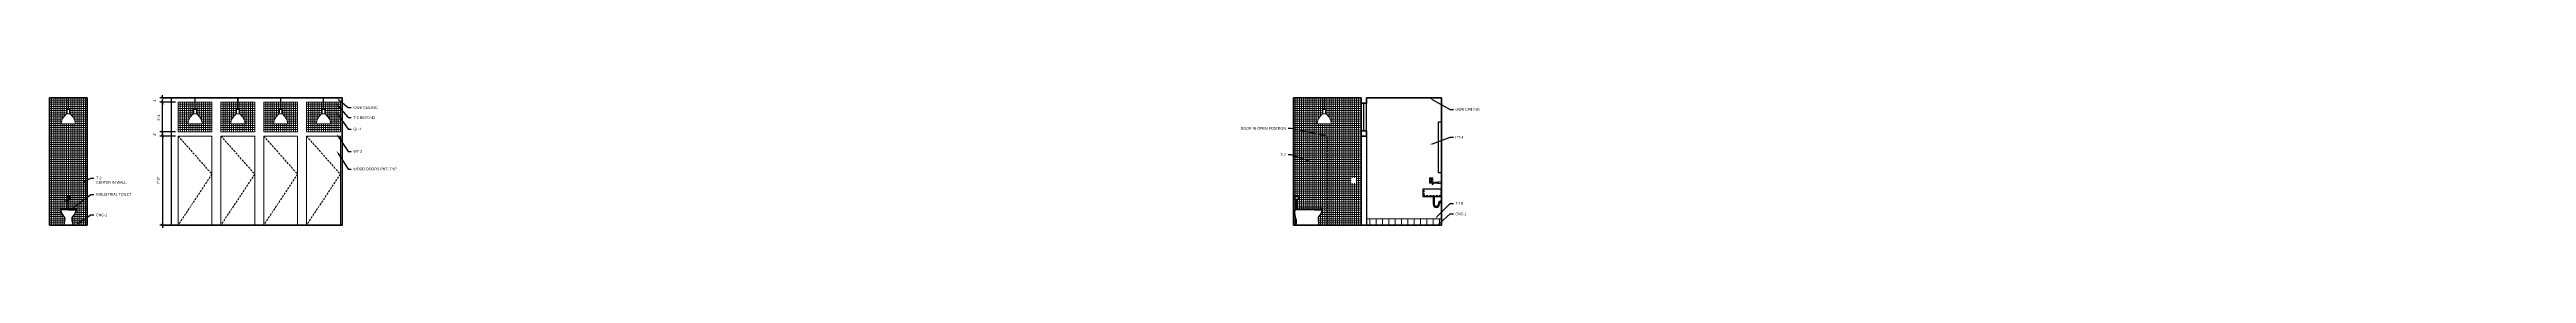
# Model space of a CAD drawing. Header units: inches. Extents: x -3027 to 6920, y -6604 to 320.
# Drawn here: x 2462 to 4806, y -2402 to -2278 of the extents above; entities that cross this region are included whole.
import ezdxf
from ezdxf import colors
from ezdxf.entities.mleader import LeaderData, LeaderLine
from ezdxf.math import Vec2, Vec3
from ezdxf.xclip import XClip

# ---------------------------------------------------------------- set-up
doc = ezdxf.new("R2010")
doc.units = ezdxf.units.IN
doc.header["$LTSCALE"] = 4
doc.header["$MEASUREMENT"] = 0
doc.header["$XCLIPFRAME"] = 0
doc.header["$PDMODE"] = 35
doc.header["$PDSIZE"] = -5
doc.linetypes.add('DASHED', pattern=[0.75, 0.5, -0.25])
doc.layers.get('0').update_dxf_attribs({"linetype": 'CONTINUOUS'})
doc.layers.get('Defpoints').update_dxf_attribs({"linetype": 'CONTINUOUS'})
for name, color, linetype, lineweight in [('A-ELEV-2', 5, 'CONTINUOUS', 25), ('A-ELEV-3', 8, 'CONTINUOUS', 15), ('A-ELEV-4', 9, 'CONTINUOUS', 9), ('A-ELEV-BYND', 9, 'DASHED', 9), ('A-ELEV-CUT', 3, 'CONTINUOUS', 50), ('A-NOTE-DIM', 8, 'CONTINUOUS', 15), ('A-NOTE-REF', 8, 'CONTINUOUS', 15), ('A-SHBD', 5, 'CONTINUOUS', 25)]:
    doc.layers.add(name, color=color, linetype=linetype, lineweight=lineweight)
doc.styles.add('ANNOT-SM', font='swisse.ttf', dxfattribs={"width": 0.9, "height": 0.078125})
doc.dimstyles.new('DIM-ANNOT', dxfattribs={"dimtxt": 0.078125, "dimasz": 0.078125, "dimexe": 0.078125, "dimexo": 0.078125, "dimgap": 0.078125, "dimtad": 1, "dimzin": 11, "dimdsep": 46, "dimlunit": 4, "dimtxsty": 'ANNOT-SM', "dimblk1": 'ARCHTICK', "dimblk2": 'ARCHTICK', "dimsah": 1, "dimcen": 0, "dimdle": 0.078125, "dimclrd": 8, "dimclre": 8, "dimclrt": 8, "dimadec": 0, "dimazin": 0, "dimtfac": 4, "dimtofl": 0, "dimtmove": 2, "dimatfit": 3, "dimfxl": 1, "dimfrac": 2, "dimtzin": 0, "dimarcsym": 0})

# ---------------------------------------------------------------- blocks, each defined once
blk = doc.blocks.new('E15-FAUC-ATRIO-S')
at = {"layer": 'A-ELEV-3', "ltscale": 0.5}
blk.add_line((-8.7, -2.2), (-7.9, -2.6), dxfattribs=at)
blk.add_lwpolyline([(-3.9, -0.9), (-6.8, -0.9, 0.318439), (-8.7, -2.2), (-9, -2.8), (-8.2, -3.2), (-7.9, -2.5, -0.307214), (-6.8, -1.8), (-3.9, -1.8)], format="xyb", dxfattribs=at)
for points in [[(-3.9, -1.1), (-3.9, -0.8), (-2.9, -0.8)], [(-3.9, -1.6), (-3.9, -1.9), (-2.9, -1.9)], [(-2.8, -0.7), (-2.9, -0.7), (-2.9, -1.9), (-2.8, -1.9)], [(-0.4, -2.1), (-2.8, -2.1), (-2.8, -0.6), (-0.4, -0.6)], [(-0.2, -0.5), (-0.4, -0.5), (-0.4, -2.2), (-0.2, -2.2)]]:
    blk.add_lwpolyline(points, dxfattribs=at)
blk.add_lwpolyline([(0, -0.2), (0, -2.4), (-0.2, -2.4), (-0.2, -0.2)], close=True, dxfattribs=at)
blk.add_circle((-3.9, -1.3), 0.25, dxfattribs=at)
blk = doc.blocks.new('WESCO PENDANT')
at = {"layer": 'A-ELEV-3'}
for p, q in [((1.2, -38.4), (-1.2, -38.4)), ((-0.2, -34.4), (-0.2, -23.5)), ((0.2, -34.4), (0.2, -23.5))]:
    blk.add_line(p, q, dxfattribs=at)
for points in [[(6.8, -48), (-6.8, -48, -0.216802), (-1.2, -38.4, -0.306768)], [(-6.8, -48), (6.8, -48, 0.216802), (1.2, -38.4, 0.306768)]]:
    blk.add_lwpolyline(points, format="xyb", dxfattribs=at)
for points in [[(-1.2, -38.4), (-1.2, -34.4), (-0.2, -34.4)], [(1.2, -38.4), (1.2, -34.4), (-0.2, -34.4)]]:
    blk.add_lwpolyline(points, dxfattribs=at)
blk = doc.blocks.new('_ARCHTICK')
at = {"color": 0, "linetype": 'ByBlock', "const_width": 0.15}
blk.add_lwpolyline([(-0.5, -0.5), (0.5, 0.5)], dxfattribs=at)
blk = doc.blocks.new('*D91')
at = {"layer": 'A-NOTE-DIM', "color": 8, "lineweight": -2, "transparency": 16777216}
for p, q in [((2581.2, -2284), (2566.4, -2284)), ((2568.9, -2314.5), (2568.9, -2281.5)), ((2581.2, -2312), (2566.4, -2312))]:
    blk.add_line(p, q, dxfattribs=at)
at = {"layer": 'Defpoints', "color": 0, "transparency": 16777216}
for p in [(2568.9, -2284), (2583.7, -2284), (2583.7, -2312)]:
    blk.add_point(p, dxfattribs=at)
at = {"layer": 'A-NOTE-DIM', "color": 8, "lineweight": -2, "transparency": 16777216, "xscale": 2.5, "yscale": 2.5, "zscale": 2.5}
for p, rotation in [((2568.9, -2284), 90), ((2568.9, -2312), 270)]:
    blk.add_blockref('_ARCHTICK', p, dxfattribs=dict(at, rotation=rotation))
at = {"layer": 'A-NOTE-DIM', "color": 8, "transparency": 16777216, "insert": (2565.2, -2298), "char_height": 2.5, "attachment_point": 5, "rotation": 90, "style": 'ANNOT-SM'}
blk.add_mtext('2\'-4" ', dxfattribs=at)
blk = doc.blocks.new('*D92')
at = {"layer": 'A-NOTE-DIM', "color": 8, "lineweight": -2, "transparency": 16777216}
for p, q in [((2581.2, -2316), (2566.4, -2316)), ((2568.9, -2313.5), (2568.9, -2402.5)), ((2581.2, -2400), (2566.4, -2400))]:
    blk.add_line(p, q, dxfattribs=at)
at = {"layer": 'Defpoints', "color": 0, "transparency": 16777216}
for p in [(2583.7, -2316), (2568.9, -2400), (2583.7, -2400)]:
    blk.add_point(p, dxfattribs=at)
at = {"layer": 'A-NOTE-DIM', "color": 8, "lineweight": -2, "transparency": 16777216, "xscale": 2.5, "yscale": 2.5, "zscale": 2.5}
for p, rotation in [((2568.9, -2316), 90), ((2568.9, -2400), 270)]:
    blk.add_blockref('_ARCHTICK', p, dxfattribs=dict(at, rotation=rotation))
at = {"layer": 'A-NOTE-DIM', "color": 8, "transparency": 16777216, "insert": (2565.1, -2358), "char_height": 2.5, "attachment_point": 5, "rotation": 90, "style": 'ANNOT-SM'}
blk.add_mtext('7\'-0" ', dxfattribs=at)
blk = doc.blocks.new('*D93')
at = {"layer": 'A-NOTE-DIM', "color": 8, "lineweight": -2, "transparency": 16777216}
for p, q in [((2581.2, -2312), (2566.4, -2312)), ((2581.2, -2316), (2566.4, -2316)), ((2568.9, -2312), (2568.9, -2309.5)), ((2568.9, -2316), (2568.9, -2318.5))]:
    blk.add_line(p, q, dxfattribs=at)
at = {"layer": 'Defpoints', "color": 0, "transparency": 16777216}
for p in [(2568.9, -2316), (2583.7, -2312), (2583.7, -2316)]:
    blk.add_point(p, dxfattribs=at)
at = {"layer": 'A-NOTE-DIM', "color": 8, "lineweight": -2, "transparency": 16777216, "xscale": 2.5, "yscale": 2.5, "zscale": 2.5}
for p, rotation in [((2568.9, -2312), 270), ((2568.9, -2316), 90)]:
    blk.add_blockref('_ARCHTICK', p, dxfattribs=dict(at, rotation=rotation))
at = {"layer": 'A-NOTE-DIM', "color": 8, "transparency": 16777216, "insert": (2561.4, -2314), "char_height": 2.5, "attachment_point": 5, "rotation": 90, "style": 'ANNOT-SM'}
blk.add_mtext('4" ', dxfattribs=at)
blk = doc.blocks.new('*D94')
at = {"layer": 'A-NOTE-DIM', "color": 8, "lineweight": -2, "transparency": 16777216}
for p, q in [((2581.2, -2280), (2566.4, -2280)), ((2581.2, -2284), (2566.4, -2284)), ((2568.9, -2280), (2568.9, -2277.5)), ((2568.9, -2284), (2568.9, -2286.5))]:
    blk.add_line(p, q, dxfattribs=at)
at = {"layer": 'Defpoints', "color": 0, "transparency": 16777216}
for p in [(2568.9, -2280), (2583.7, -2280), (2583.7, -2284)]:
    blk.add_point(p, dxfattribs=at)
at = {"layer": 'A-NOTE-DIM', "color": 8, "lineweight": -2, "transparency": 16777216, "xscale": 2.5, "yscale": 2.5, "zscale": 2.5}
for p, rotation in [((2568.9, -2280), 270), ((2568.9, -2284), 90)]:
    blk.add_blockref('_ARCHTICK', p, dxfattribs=dict(at, rotation=rotation))
at = {"layer": 'A-NOTE-DIM', "color": 8, "transparency": 16777216, "insert": (2561.4, -2282), "char_height": 2.5, "attachment_point": 5, "rotation": 90, "style": 'ANNOT-SM'}
blk.add_mtext('4" ', dxfattribs=at)
blk = doc.blocks.new('indust toilet')
at = {"layer": 'A-ELEV-2'}
blk.add_line((4.3, 0), (-4.3, 0), dxfattribs=at)
for points in [[(-0.4, 27), (-1.4, 27), (-1.4, 24), (1.6, 24), (1.6, 27), (-0.4, 27)], [(-0.4, 24), (-0.4, 15.9)], [(0.6, 15.9), (0.6, 24)], [(0, 14.4), (-7.2, 14.4)], [(-0.4, 22.7), (-3.4, 22.7), (-3.4, 22.2), (-0.4, 22.2)], [(0, 14.4), (7.2, 14.4)]]:
    blk.add_lwpolyline(points, dxfattribs=at)
for points in [[(-7.5, 14, 0.119627), (-4, 8, -0.096953), (-3.5, 7.1, -0.078535), (-3.5, 4.3), (-4.3, 0)], [(7.5, 14, -0.119627), (4, 8, 0.096953), (3.5, 7.1, 0.078535), (3.5, 4.3), (4.3, 0)]]:
    blk.add_lwpolyline(points, format="xyb", dxfattribs=at)
blk.add_lwpolyline([(7, 14.7), (-6.8, 14.7, -0.414214), (-7.1, 14.9), (-7.1, 15.6, -0.414214), (-6.8, 15.9), (7, 15.9, -0.414214), (7.2, 15.6), (7.2, 14.9, -0.414214)], format="xyb", close=True, dxfattribs=at)
for centre, start, end in [((-7.2, 14.1), 96.1144, 198.68), ((7.2, 14.1), 341.32, 83.8856)]:
    blk.add_arc(centre, 0.35, start, end, dxfattribs=at)
blk = doc.blocks.new('industrial toilet side')
at = {"layer": 'A-ELEV-2'}
blk.add_line((0, 0), (-22.3, 0), dxfattribs=at)
for points in [[(-1.7, 27), (-2.7, 27), (-2.7, 24), (0.3, 24), (0.3, 27), (-1.7, 27)], [(-1.7, 24), (-1.7, 14.4)], [(-0.7, 14.4), (-0.7, 24)], [(-18, 14.4), (-25.2, 14.4)], [(-18, 14.4), (0.3, 14.4)]]:
    blk.add_lwpolyline(points, dxfattribs=at)
for points in [[(-25.5, 14, 0.119627), (-22, 8, -0.096953), (-21.5, 7.1, -0.078535), (-21.6, 4.3), (-22.3, 0)], [(0.6, 14, -0.097762), (-0.4, 5.5, 0.096953), (-0.8, 4.7, 0.078535), (-0.8, 1.8), (0, 0)]]:
    blk.add_lwpolyline(points, format="xyb", dxfattribs=at)
blk.add_lwpolyline([(-3.9, 14.7), (-24.8, 14.7, -0.414214), (-25.1, 14.9), (-25.1, 15.6, -0.414214), (-24.8, 15.9), (-3.9, 15.9, -0.414214), (-3.7, 15.6), (-3.7, 14.9, -0.414214)], format="xyb", close=True, dxfattribs=at)
for centre, start, end in [((-25.2, 14.1), 96.1144, 198.68), ((0.2, 14.1), 341.32, 83.8856)]:
    blk.add_arc(centre, 0.35, start, end, dxfattribs=at)
blk = doc.blocks.new('E16-DUPLEX')
at = {"layer": 'A-ELEV-3'}
for p, q in [((-0.2, 1), (-0.2, 1.4)), ((0.1, 0.6), (-0.1, 0.6)), ((0.2, 1), (0.2, 1.4)), ((-0.2, -1), (-0.2, -0.6)), ((0.1, -1.4), (-0.1, -1.4)), ((0.2, -1), (0.2, -0.6))]:
    blk.add_line(p, q, dxfattribs=at)
blk.add_lwpolyline([(-1.5, -2.5), (-1.5, 2.5), (1.5, 2.5), (1.5, -2.5)], close=True, dxfattribs=at)
for points in [[(-0.5, 0.5), (0.5, 0.5, 0.381966), (0.5, 1.5), (-0.5, 1.5, 0.381966)], [(-0.5, -1.5), (0.5, -1.5, 0.381966), (0.5, -0.5), (-0.5, -0.5, 0.381966)]]:
    blk.add_lwpolyline(points, format="xyb", close=True, dxfattribs=at)
blk.add_circle((0, 0), 0.125, dxfattribs=at)
for centre in [(0, 0.7), (0, -1.3)]:
    blk.add_arc(centre, 0.0859, 313.8809, 226.1191, dxfattribs=at)

msp = doc.modelspace()

# ---------------------------------------------------------------- hatches: boundary and pattern name
at = {"layer": 'A-ELEV-4'}
h = msp.add_hatch(dxfattribs=at)
h.set_pattern_fill('ANSI37', color=256, scale=16, angle=45)
h.paths.add_polyline_path([(2472.92065, -2304.5, -0.2168016054), (2478.55408, -2294.87504), (2478.55408, -2290.87504), (2479.4998, -2290.87504), (2479.4998, -2280), (2461.9998, -2280), (2461.9998, -2400), (2475.41909, -2400), (2476.20832, -2395.72303, 0.0785350409), (2476.2262, -2392.8814, 0.0969532879), (2475.76312, -2391.99532, -0.1192568453), (2472.23584, -2386.0213, -0.480008252), (2472.52982, -2385.56166), (2479.7498, -2385.56166), (2486.8953, -2385.56166, -0.5474522687), (2487.26376, -2386.0213, -0.1192568453), (2483.73648, -2391.99532, 0.0969532879), (2483.2734, -2392.8814, 0.0785350409), (2483.29128, -2395.72303), (2484.08051, -2400), (2497.4998, -2400), (2497.4998, -2280), (2479.9998, -2280), (2479.9998, -2290.87504), (2480.94552, -2290.87504), (2480.94552, -2294.87504, -0.2168016054), (2486.57895, -2304.5)])
h = msp.add_hatch(dxfattribs=at)
h.set_pattern_fill('ANSI37', color=40, scale=16, angle=45)
h.set_pattern_definition([(90, (2479.7498, -2337.9375), (-2, 4e-16), []), (180, (2479.7498, -2337.9375), (-4e-16, -2), [])])
h.paths.add_polyline_path([(2598.55408, -2290.87504), (2600.94552, -2290.87504), (2600.94552, -2294.87504), (2598.55408, -2294.87504)], flags=16)
edge = h.paths.add_edge_path(flags=16)
edge.add_arc((2606.3145, -2305.87825), 13.46457, 125.19483264, 174.12486151)
edge.add_line((2592.92065, -2304.5), (2606.57895, -2304.5))
edge.add_arc((2593.1851, -2305.87825), 13.46457, 5.87513849, 54.80516736)
edge.add_line((2600.94552, -2294.87504), (2598.55408, -2294.87504))
h.paths.add_polyline_path([(2599.4998, -2284), (2583.7498, -2284), (2583.7498, -2312), (2615.7498, -2312), (2615.7498, -2284), (2599.9998, -2284), (2599.9998, -2290.87504), (2599.4998, -2290.87504)])
h = msp.add_hatch(dxfattribs=at)
h.set_pattern_fill('ANSI37', color=40, scale=16, angle=45)
h.set_pattern_definition([(90, (2520.2498, -2337.9375), (-2, 4e-16), []), (180, (2520.2498, -2337.9375), (-4e-16, -2), [])])
h.paths.add_polyline_path([(2639.05408, -2290.87504), (2641.44552, -2290.87504), (2641.44552, -2294.87504), (2639.05408, -2294.87504)], flags=16)
edge = h.paths.add_edge_path(flags=16)
edge.add_arc((2646.8145, -2305.87825), 13.46457, 125.19483264, 174.12486151)
edge.add_line((2633.42065, -2304.5), (2647.07895, -2304.5))
edge.add_arc((2633.6851, -2305.87825), 13.46457, 5.87513849, 54.80516736)
edge.add_line((2641.44552, -2294.87504), (2639.05408, -2294.87504))
h.paths.add_polyline_path([(2639.9998, -2284), (2624.2498, -2284), (2624.2498, -2312), (2656.2498, -2312), (2656.2498, -2284), (2640.4998, -2284), (2640.4998, -2290.87504), (2639.9998, -2290.87504)])
h = msp.add_hatch(dxfattribs=at)
h.set_pattern_fill('ANSI37', color=40, scale=16, angle=45)
h.set_pattern_definition([(90, (2560.7498, -2337.9375), (-2, 4e-16), []), (180, (2560.7498, -2337.9375), (-4e-16, -2), [])])
h.paths.add_polyline_path([(2679.55408, -2290.87504), (2681.94552, -2290.87504), (2681.94552, -2294.87504), (2679.55408, -2294.87504)], flags=16)
edge = h.paths.add_edge_path(flags=16)
edge.add_arc((2687.3145, -2305.87825), 13.46457, 125.19483264, 174.12486151)
edge.add_line((2673.92065, -2304.5), (2687.57895, -2304.5))
edge.add_arc((2674.1851, -2305.87825), 13.46457, 5.87513849, 54.80516736)
edge.add_line((2681.94552, -2294.87504), (2679.55408, -2294.87504))
h.paths.add_polyline_path([(2680.4998, -2284), (2664.7498, -2284), (2664.7498, -2312), (2696.7498, -2312), (2696.7498, -2284), (2680.9998, -2284), (2680.9998, -2290.87504), (2680.4998, -2290.87504)])
h = msp.add_hatch(dxfattribs=at)
h.set_pattern_fill('ANSI37', color=40, scale=16, angle=45)
h.set_pattern_definition([(90, (2601.2498, -2337.9375), (-2, 4e-16), []), (180, (2601.2498, -2337.9375), (-4e-16, -2), [])])
h.paths.add_polyline_path([(2720.05408, -2290.87504), (2722.44552, -2290.87504), (2722.44552, -2294.87504), (2720.05408, -2294.87504)], flags=16)
edge = h.paths.add_edge_path(flags=16)
edge.add_arc((2727.8145, -2305.87825), 13.46457, 125.19483264, 174.12486151)
edge.add_line((2714.42065, -2304.5), (2728.07895, -2304.5))
edge.add_arc((2714.6851, -2305.87825), 13.46457, 5.87513849, 54.80516736)
edge.add_line((2722.44552, -2294.87504), (2720.05408, -2294.87504))
h.paths.add_polyline_path([(2720.9998, -2284), (2705.2498, -2284), (2705.2498, -2312), (2737.2498, -2312), (2737.2498, -2284), (2721.4998, -2284), (2721.4998, -2290.87504), (2720.9998, -2290.87504)])
h = msp.add_hatch(dxfattribs=at)
h.set_pattern_fill('ANSI37', color=256, scale=16, angle=45)
h.set_pattern_definition([(90, (2606.9776, 0), (-2, 4e-16), []), (180, (2606.9776, 0), (-4e-16, -2), [])])
edge = h.paths.add_edge_path()
edge.add_line((3639.48879, -2280), (3668.23879, -2280))
edge.add_line((3668.23879, -2280), (3668.23879, -2290.87504))
edge.add_line((3668.23879, -2290.87504), (3667.29307, -2290.87504))
edge.add_line((3667.29307, -2290.87504), (3667.29307, -2294.87504))
edge.add_arc((3675.0535, -2305.87825), 13.46457, 485.19483264, 534.12486151)
edge.add_line((3661.65965, -2304.5), (3675.31794, -2304.5))
edge.add_arc((3661.92409, -2305.87825), 13.46457, 365.87513849, 414.80516736)
edge.add_line((3669.68451, -2294.87504), (3669.68451, -2290.87504))
edge.add_line((3669.68451, -2290.87504), (3668.73879, -2290.87504))
edge.add_line((3668.73879, -2290.87504), (3668.73879, -2280))
edge.add_line((3668.73879, -2280), (3703.48879, -2280))
edge.add_line((3703.48879, -2280), (3703.48879, -2400))
edge.add_line((3703.48879, -2400), (3662.83504, -2400))
edge.add_line((3662.83504, -2400), (3662.69167, -2395.72303))
edge.add_arc((3671.67268, -2394.24563), 9.10172, 171.37961235, 189.34164998, ccw=False)
edge.add_arc((3665.16865, -2393.62122), 2.60225, 501.33209499, 523.48291946, ccw=False)
edge.add_arc((3652.55518, -2381.71917), 14.7503, 315.83923788, 343.04241607)
edge.add_arc((3666.33293, -2385.90931), 0.34964, 341.32001817, 443.88557854)
edge.add_line((3666.37017, -2385.56166), (3642.84131, -2385.56166))
edge.add_line((3642.84131, -2385.56166), (3642.84131, -2376.01163))
edge.add_line((3642.84131, -2376.01163), (3643.84131, -2376.01163))
edge.add_line((3643.84131, -2376.01163), (3643.84131, -2373.01163))
edge.add_line((3643.84131, -2373.01163), (3640.84131, -2373.01163))
edge.add_line((3640.84131, -2373.01163), (3640.84131, -2376.01163))
edge.add_line((3640.84131, -2376.01163), (3641.84131, -2376.01163))
edge.add_line((3641.84131, -2376.01163), (3641.84131, -2385.56166))
edge.add_line((3641.84131, -2385.56166), (3640.94238, -2385.56166))
edge.add_arc((3640.90514, -2385.90931), 0.34964, 443.88557854, 555.15156053)
edge.add_arc((3662.47362, -2387.8334), 21.9825, 535.2176394, 557.55210441)
edge.add_arc((3639.48277, -2396.08863), 2.60225, 376.51708054, 398.66790501, ccw=False)
edge.add_arc((3633.58355, -2396.22598), 8.4398, 333.43776853, 365.96566701, ccw=False)
edge.add_line((3641.13252, -2400), (3639.48879, -2400))
edge.add_line((3639.48879, -2400), (3639.48879, -2280))
h.paths.add_polyline_path([(3698.88756, -2360.50172), (3698.88756, -2355.50172), (3693.95908, -2355.50172), (3693.95908, -2360.50172)], flags=16)
h = msp.add_hatch(dxfattribs=at)
h.set_pattern_fill('ANSI37', color=256, scale=48, angle=45)
h.set_pattern_definition([(90, (3639.489, -2400), (-6, 9e-16), []), (180, (3639.489, -2400), (-9e-16, -6), [])])
h.paths.add_polyline_path([(3779.4998, -2400), (3779.4998, -2394), (3708.48879, -2394), (3708.48879, -2400)])

# ---------------------------------------------------------------- linework, layer by layer
at = {"layer": 'A-ELEV-2'}
for p, q in [((2576.9998, -2280), (2576.9998, -2400)), ((3703.48879, -2285), (3703.48879, -2311)), ((3705.98879, -2311), (3705.98879, -2285)), ((3708.48879, -2311), (3708.48879, -2285)), ((3703.48879, -2316), (3703.48879, -2400)), ((3708.48879, -2316), (3708.48879, -2400))]:
    msp.add_line(p, q, dxfattribs=at)
for points in [[(3779.4998, -2350.5625), (3776.4998, -2350.5625), (3776.4998, -2302.5625), (3779.4998, -2302.5625)], [(3779.4998, -2366), (3761.7498, -2366), (3761.7498, -2373), (3779.4998, -2373)], [(3772.4998, -2373), (3772.4998, -2380.24963)]]:
    msp.add_lwpolyline(points, dxfattribs=at)
msp.add_lwpolyline([(3771.4998, -2373), (3771.4998, -2380.24963, 0.5592191288)], format="xyb", dxfattribs=at)
for centre, radius, start, end in [((3774.4998, -2380.24963), 3, 180, 0), ((3774.4998, -2380.24963), 2, 180, 0), ((3779.4998, -2380.24963), 3, 90, 180), ((3779.4998, -2380.24963), 2, 90, 180)]:
    msp.add_arc(centre, radius, start, end, dxfattribs=at)
at = {"layer": 'A-ELEV-3'}
for p, q in [((3642.07797, -2396.5), (3639.48879, -2396.5)), ((3779.4998, -2394), (3708.48879, -2394))]:
    msp.add_line(p, q, dxfattribs=at)
for points in [[(2615.7498, -2312), (2583.7498, -2312), (2583.7498, -2284), (2615.7498, -2284)], [(2656.2498, -2312), (2624.2498, -2312), (2624.2498, -2284), (2656.2498, -2284)], [(2696.7498, -2312), (2664.7498, -2312), (2664.7498, -2284), (2696.7498, -2284)], [(2737.2498, -2312), (2705.2498, -2312), (2705.2498, -2284), (2737.2498, -2284)]]:
    msp.add_lwpolyline(points, close=True, dxfattribs=at)
for points in [[(2583.7498, -2400), (2583.7498, -2316), (2615.7498, -2316), (2615.7498, -2400)], [(2624.2498, -2400), (2624.2498, -2316), (2656.2498, -2316), (2656.2498, -2400)], [(2664.7498, -2400), (2664.7498, -2316), (2696.7498, -2316), (2696.7498, -2400)], [(2705.2498, -2400), (2705.2498, -2316), (2737.2498, -2316), (2737.2498, -2400)]]:
    msp.add_lwpolyline(points, dxfattribs=at)
at = {"layer": 'A-ELEV-BYND'}
for points in [[(2583.7498, -2316), (2615.7498, -2352), (2583.7498, -2400)], [(2624.2498, -2316), (2656.2498, -2352), (2624.2498, -2400)], [(2664.7498, -2316), (2696.7498, -2352), (2664.7498, -2400)], [(2705.2498, -2316), (2737.2498, -2352), (2705.2498, -2400)], [(3671.48879, -2400), (3671.48879, -2316), (3703.48879, -2316)], [(3778.94862, -2366), (3778.94862, -2372), (3763.19862, -2372), (3763.19862, -2366)]]:
    msp.add_lwpolyline(points, dxfattribs=at)
at = {"layer": 'A-ELEV-CUT'}
msp.add_lwpolyline([(2497.4998, -2400), (2461.9998, -2400), (2461.9998, -2280), (2497.4998, -2280)], close=True, dxfattribs=at)
for points in [[(2567.90943, -2400), (2738.9998, -2400), (2738.9998, -2280), (2567.90943, -2280)], [(3703.48879, -2280), (3639.48879, -2280), (3639.48879, -2400), (3779.4998, -2400), (3779.4998, -2280), (3708.48879, -2280)], [(3703.48879, -2280), (3703.48879, -2285), (3708.48879, -2285), (3708.48879, -2280)], [(3708.48879, -2311), (3703.48879, -2311), (3703.48879, -2316), (3708.48879, -2316), (3708.48879, -2311)]]:
    msp.add_lwpolyline(points, dxfattribs=at)

# ---------------------------------------------------------------- block references
at = {"layer": 'A-ELEV-2'}
for name, p in [('E15-FAUC-ATRIO-S', (3779.4998, -2358.7033)), ('indust toilet', (2479.7498, -2400))]:
    msp.add_blockref(name, p, dxfattribs=at)
at = {"layer": 'A-ELEV-2', "xscale": -1}
msp.add_blockref('industrial toilet side', (3641.13252, -2400), dxfattribs=at)
at = {"layer": 'A-ELEV-3', "xscale": -1}
msp.add_blockref('E16-DUPLEX', (3769.6622, -2358), dxfattribs=at)
at = {"layer": 'A-SHBD'}
for p in [(2479.7498, -2256.5), (3668.48879, -2256.5)]:
    msp.add_blockref('WESCO PENDANT', p, dxfattribs=at)
ref = msp.add_blockref('WESCO PENDANT', (2599.7498, -2256.5), dxfattribs=at)
XClip(ref).set_block_clipping_path([(-16, -62.875), (16, -4)])
ref = msp.add_blockref('WESCO PENDANT', (2640.2498, -2256.5), dxfattribs=at)
XClip(ref).set_block_clipping_path([(-16, -62.875), (16, -4)])
ref = msp.add_blockref('WESCO PENDANT', (2680.7498, -2256.5), dxfattribs=at)
XClip(ref).set_block_clipping_path([(-16, -62.875), (16, -4)])
ref = msp.add_blockref('WESCO PENDANT', (2721.2498, -2256.5), dxfattribs=at)
XClip(ref).set_block_clipping_path([(-16, -62.875), (16, -4)])

# ---------------------------------------------------------------- dimensions: what is measured, and where the dimension line sits
at = {"layer": 'A-NOTE-DIM'}
for base, p1, p2, picture, middle in [((2568.90262, -2280), (2583.7498, -2284), (2583.7498, -2280), '*D94', (2561.40262, -2282)), ((2568.90262, -2284), (2583.7498, -2312), (2583.7498, -2284), '*D91', (2565.15262, -2298)), ((2568.90262, -2316), (2583.7498, -2312), (2583.7498, -2316), '*D93', (2561.40262, -2314)), ((2568.90262, -2400), (2583.7498, -2316), (2583.7498, -2400), '*D92', (2565.11966, -2358))]:
    dim = msp.add_linear_dim(base=base, p1=p1, p2=p2, angle=90, dimstyle='DIM-ANNOT', override={"dimpost": ' '}, dxfattribs=at)
    dim.commit()
    dim.dimension.update_dxf_attribs({"geometry": picture, "text_midpoint": middle})

# ---------------------------------------------------------------- leaders
at = {"layer": 'A-NOTE-REF'}
ml = msp.add_multileader_mtext('Standard', dxfattribs=at)
ml.set_content('GWB CEILING', color=256, style='ANNOT-SM')
ml.set_leader_properties()
ml.build(insert=Vec2(0, 0))
ml.multileader.update_dxf_attribs({"dogleg_length": 0.09375, "arrow_head_size": 3, "scale": 32})
ctx = ml.context
ctx.base_point, ctx.scale, ctx.char_height, ctx.arrow_head_size, ctx.plane_origin = Vec3(2747.56681, -2289.10039), 32, 2.5, 3, Vec3(2727.84201, -2273.67539)
notes = []
notes.append((ctx, [(0, (1, 1, 0), (2744.56681, -2289.10039), (1, 0), 3, [(0, [(2733.61681, -2280)], 0, [])])]))
ctx.mtext.insert, ctx.mtext.width, ctx.mtext.flow_direction = Vec3(2749.56681, -2287.81743), 16.5916224, 5
ml = msp.add_multileader_mtext('Standard', dxfattribs=at)
ml.set_content('T-2 BEYOND', color=256, style='ANNOT-SM')
ml.set_leader_properties()
ml.build(insert=Vec2(0, 0))
ml.multileader.update_dxf_attribs({"dogleg_length": 0.09375, "arrow_head_size": 3, "scale": 32})
ctx = ml.context
ctx.base_point, ctx.scale, ctx.char_height, ctx.arrow_head_size, ctx.plane_origin = Vec3(2747.56681, -2298.57539), 32, 2.5, 3, Vec3(2727.84201, -2287.75039)
notes.append((ctx, [(0, (1, 1, 0), (2744.56681, -2298.57539), (1, 0), 3, [(0, [(2733.61681, -2285.775)], 0, [])])]))
ctx.mtext.insert, ctx.mtext.width, ctx.mtext.flow_direction = Vec3(2749.56681, -2297.29243), 16.5916224, 5
ml = msp.add_multileader_mtext('Standard', dxfattribs=at)
ml.set_content('GL-1', color=256, style='ANNOT-SM')
ml.set_leader_properties()
ml.build(insert=Vec2(0, 0))
ml.multileader.update_dxf_attribs({"dogleg_length": 0.09375, "arrow_head_size": 3, "scale": 32})
ctx = ml.context
ctx.base_point, ctx.scale, ctx.char_height, ctx.arrow_head_size, ctx.plane_origin = Vec3(2747.56681, -2309.50382), 32, 2.5, 3, Vec3(2727.84201, -2298.67882)
notes.append((ctx, [(0, (1, 1, 0), (2744.56681, -2309.50382), (1, 0), 3, [(0, [(2733.61681, -2294.275)], 0, [])])]))
ctx.mtext.insert, ctx.mtext.width, ctx.mtext.flow_direction = Vec3(2749.56681, -2308.22086), 28.7311436, 5
ml = msp.add_multileader_mtext('Standard', dxfattribs=at)
ml.set_content('GWB CEILING', color=256, style='ANNOT-SM')
ml.set_leader_properties()
ml.build(insert=Vec2(0, 0))
ml.multileader.update_dxf_attribs({"dogleg_length": 0.09375, "arrow_head_size": 3, "scale": 32})
ctx = ml.context
ctx.base_point, ctx.scale, ctx.char_height, ctx.arrow_head_size, ctx.plane_origin = Vec3(3790.68433, -2290.94916), 32, 2.5, 3, Vec3(3776.19338, -2265.52416)
notes.append((ctx, [(0, (1, 1, 0), (3787.68433, -2290.94916), (1, 0), 3, [(0, [(3768.09636, -2280)], 0, [])])]))
ctx.mtext.insert, ctx.mtext.width, ctx.mtext.flow_direction = Vec3(3792.68433, -2289.6662), 18.8183245, 5
ml = msp.add_multileader_mtext('Standard', dxfattribs=at)
ml.set_content('WT-2', color=256, style='ANNOT-SM')
ml.set_leader_properties()
ml.build(insert=Vec2(0, 0))
ml.multileader.update_dxf_attribs({"dogleg_length": 0.09375, "arrow_head_size": 3, "scale": 32})
ctx = ml.context
ctx.base_point, ctx.scale, ctx.char_height, ctx.arrow_head_size, ctx.plane_origin = Vec3(2747.56681, -2330.44677), 32, 2.5, 3, Vec3(2727.84201, -2315.55141)
notes.append((ctx, [(0, (1, 1, 0), (2744.56681, -2330.44677), (1, 0), 3, [(0, [(2733.61681, -2314.01181)], 0, [])])]))
ctx.mtext.insert, ctx.mtext.width, ctx.mtext.flow_direction = Vec3(2749.56681, -2329.19677), 28.7311436, 5
ml = msp.add_multileader_mtext('Standard', dxfattribs=at)
ml.set_content('DOOR IN OPEN POSITION', color=256, style='ANNOT-SM')
ml.set_leader_properties()
ml.build(insert=Vec2(0, 0))
ml.multileader.update_dxf_attribs({"dogleg_length": 0.09375, "arrow_head_size": 3, "scale": 32})
ctx = ml.context
ctx.base_point, ctx.scale, ctx.char_height, ctx.arrow_head_size, ctx.plane_origin = Vec3(3614.2697, -2308.8185), 32, 2.5, 3, Vec3(3648.66734, -2326.2685)
ctx.text_align_type = 2
notes.append((ctx, [(0, (1, 1, 0), (3637.17639, -2308.8185), (-1, 0), 3, [(0, [(3671.48879, -2316)], 0, [])])]))
ctx.mtext.insert, ctx.mtext.width, ctx.mtext.alignment, ctx.mtext.flow_direction = Vec3(3632.17639, -2307.53554), 18.8183245, 3, 5
ml = msp.add_multileader_mtext('Standard', dxfattribs=at)
ml.set_content('PT-4', color=256, style='ANNOT-SM')
ml.set_leader_properties()
ml.build(insert=Vec2(0, 0))
ml.multileader.update_dxf_attribs({"dogleg_length": 0.09375, "arrow_head_size": 3, "scale": 32})
ctx = ml.context
ctx.base_point, ctx.scale, ctx.char_height, ctx.arrow_head_size, ctx.plane_origin = Vec3(3790.68433, -2317.07416), 32, 2.5, 3, Vec3(3776.19338, -2291.64916)
notes.append((ctx, [(0, (1, 1, 0), (3787.68433, -2317.07416), (1, 0), 3, [(0, [(3768.09636, -2324.25566)], 0, [])])]))
ctx.mtext.insert, ctx.mtext.width, ctx.mtext.flow_direction = Vec3(3792.68433, -2315.82416), 18.8183245, 5
ml = msp.add_multileader_mtext('Standard', dxfattribs=at)
ml.set_content('WOOD DOORS PNT, TYP', color=256, style='ANNOT-SM')
ml.set_leader_properties()
ml.build(insert=Vec2(0, 0))
ml.multileader.update_dxf_attribs({"dogleg_length": 0.09375, "arrow_head_size": 3, "scale": 32})
ctx = ml.context
ctx.base_point, ctx.scale, ctx.char_height, ctx.arrow_head_size, ctx.plane_origin = Vec3(2747.56681, -2347.27053), 32, 2.5, 3, Vec3(2727.84201, -2343.44553)
notes.append((ctx, [(0, (1, 1, 0), (2744.56681, -2347.27053), (1, 0), 3, [(0, [(2733.61681, -2329.90593)], 0, [])])]))
ctx.mtext.insert, ctx.mtext.width, ctx.mtext.flow_direction = Vec3(2749.56681, -2345.73318), 18.8183245, 5
ml = msp.add_multileader_mtext('Standard', dxfattribs=at)
ml.set_content('T-2', color=256, style='ANNOT-SM')
ml.set_leader_properties()
ml.build(insert=Vec2(0, 0))
ml.multileader.update_dxf_attribs({"dogleg_length": 0.09375, "arrow_head_size": 3, "scale": 32})
ctx = ml.context
ctx.base_point, ctx.scale, ctx.char_height, ctx.arrow_head_size, ctx.plane_origin = Vec3(3624.84881, -2333.69368), 32, 2.5, 3, Vec3(3648.66734, -2351.14368)
ctx.text_align_type = 2
notes.append((ctx, [(0, (1, 1, 0), (3637.17639, -2333.69368), (-1, 0), 3, [(0, [(3656.76436, -2340.87518)], 0, [])])]))
ctx.mtext.insert, ctx.mtext.width, ctx.mtext.alignment, ctx.mtext.flow_direction = Vec3(3632.17639, -2332.44368), 18.8183245, 3, 5
ml = msp.add_multileader_mtext('Standard', dxfattribs=at)
ml.set_content('T-2\\PCENTER IN WALL', color=256, style='ANNOT-SM')
ml.set_leader_properties()
ml.build(insert=Vec2(0, 0))
ml.multileader.update_dxf_attribs({"dogleg_length": 0.09375, "arrow_head_size": 3, "scale": 32})
ctx = ml.context
ctx.base_point, ctx.scale, ctx.char_height, ctx.arrow_head_size, ctx.plane_origin = Vec3(2504.01585, -2355.6), 32, 2.5, 3, Vec3(2486.66076, -2373.05)
notes.append((ctx, [(0, (1, 1, 0), (2501.01585, -2355.6), (1, 0), 3, [(0, [(2492.43556, -2360.4743)], 0, [])])]))
ctx.mtext.insert, ctx.mtext.width, ctx.mtext.flow_direction = Vec3(2506.01585, -2354.34915), 16.4090316, 5
ml = msp.add_multileader_mtext('Standard', dxfattribs=at)
ml.set_content('INDUSTRIAL TOILET', color=256, style='ANNOT-SM')
ml.set_leader_properties()
ml.build(insert=Vec2(0, 0))
ml.multileader.update_dxf_attribs({"dogleg_length": 0.09375, "arrow_head_size": 3, "scale": 32})
ctx = ml.context
ctx.base_point, ctx.scale, ctx.char_height, ctx.arrow_head_size, ctx.plane_origin = Vec3(2504.01585, -2371.05313), 32, 2.5, 3, Vec3(2486.66076, -2388.50313)
notes.append((ctx, [(0, (1, 1, 0), (2501.01585, -2371.05313), (1, 0), 3, [(0, [(2483.45396, -2384.1473)], 0, [])])]))
ctx.mtext.insert, ctx.mtext.width, ctx.mtext.flow_direction = Vec3(2506.01585, -2369.77016), 16.4090316, 5
ml = msp.add_multileader_mtext('Standard', dxfattribs=at)
ml.set_content('CNC-1', color=256, style='ANNOT-SM')
ml.set_leader_properties()
ml.build(insert=Vec2(0, 0))
ml.multileader.update_dxf_attribs({"dogleg_length": 0.09375, "arrow_head_size": 3, "scale": 32})
ctx = ml.context
ctx.base_point, ctx.scale, ctx.char_height, ctx.arrow_head_size, ctx.plane_origin = Vec3(2504.01585, -2390.46322), 32, 2.5, 3, Vec3(2484.29105, -2396.66322)
notes.append((ctx, [(0, (1, 1, 0), (2501.01585, -2390.46322), (1, 0), 3, [(0, [(2486.62842, -2400)], 0, [])])]))
ctx.mtext.insert, ctx.mtext.width, ctx.mtext.flow_direction = Vec3(2506.01585, -2389.18026), 28.7311436, 5
ml = msp.add_multileader_mtext('Standard', dxfattribs=at)
ml.set_content('T-1B', color=256, style='ANNOT-SM')
ml.set_leader_properties()
ml.build(insert=Vec2(0, 0))
ml.multileader.update_dxf_attribs({"dogleg_length": 0.09375, "arrow_head_size": 3, "scale": 32})
ctx = ml.context
ctx.base_point, ctx.scale, ctx.char_height, ctx.arrow_head_size, ctx.plane_origin = Vec3(3790.68433, -2379.59821), 32, 2.5, 3, Vec3(3776.43864, -2416.35756)
notes.append((ctx, [(0, (1, 1, 0), (3787.68433, -2379.59821), (1, 0), 3, [(0, [(3773.3149, -2394)], 0, [])])]))
ctx.mtext.insert, ctx.mtext.width, ctx.mtext.flow_direction = Vec3(3792.68433, -2378.34821), 31.6769026, 5
ml = msp.add_multileader_mtext('Standard', dxfattribs=at)
ml.set_content('CNC-1', color=256, style='ANNOT-SM')
ml.set_leader_properties()
ml.build(insert=Vec2(0, 0))
ml.multileader.update_dxf_attribs({"dogleg_length": 0.09375, "arrow_head_size": 3, "scale": 32})
ctx = ml.context
ctx.base_point, ctx.scale, ctx.char_height, ctx.arrow_head_size, ctx.plane_origin = Vec3(3790.68433, -2389.49313), 32, 2.5, 3, Vec3(3770.95953, -2385.88016)
notes.append((ctx, [(0, (1, 1, 0), (3787.68433, -2389.49313), (1, 0), 3, [(0, [(3775.44858, -2400)], 0, [])])]))
ctx.mtext.insert, ctx.mtext.width, ctx.mtext.flow_direction = Vec3(3792.68433, -2388.21017), 28.7311436, 5
for ctx, leaders in notes:
    for number, flags, end, landing, length, lines in leaders:
        leader = LeaderData()
        leader.index, (leader.has_last_leader_line, leader.has_dogleg_vector, leader.attachment_direction) = number, flags
        leader.last_leader_point, leader.dogleg_vector, leader.dogleg_length = Vec3(end), Vec3(landing), length
        for number, points, colour, breaks in lines:
            line = LeaderLine()
            line.index, line.vertices, line.color, line.breaks = number, Vec3.list(points), colors.encode_raw_color(colour), breaks
            leader.lines.append(line)
        ctx.leaders.append(leader)

doc.saveas('drawing.dxf')
